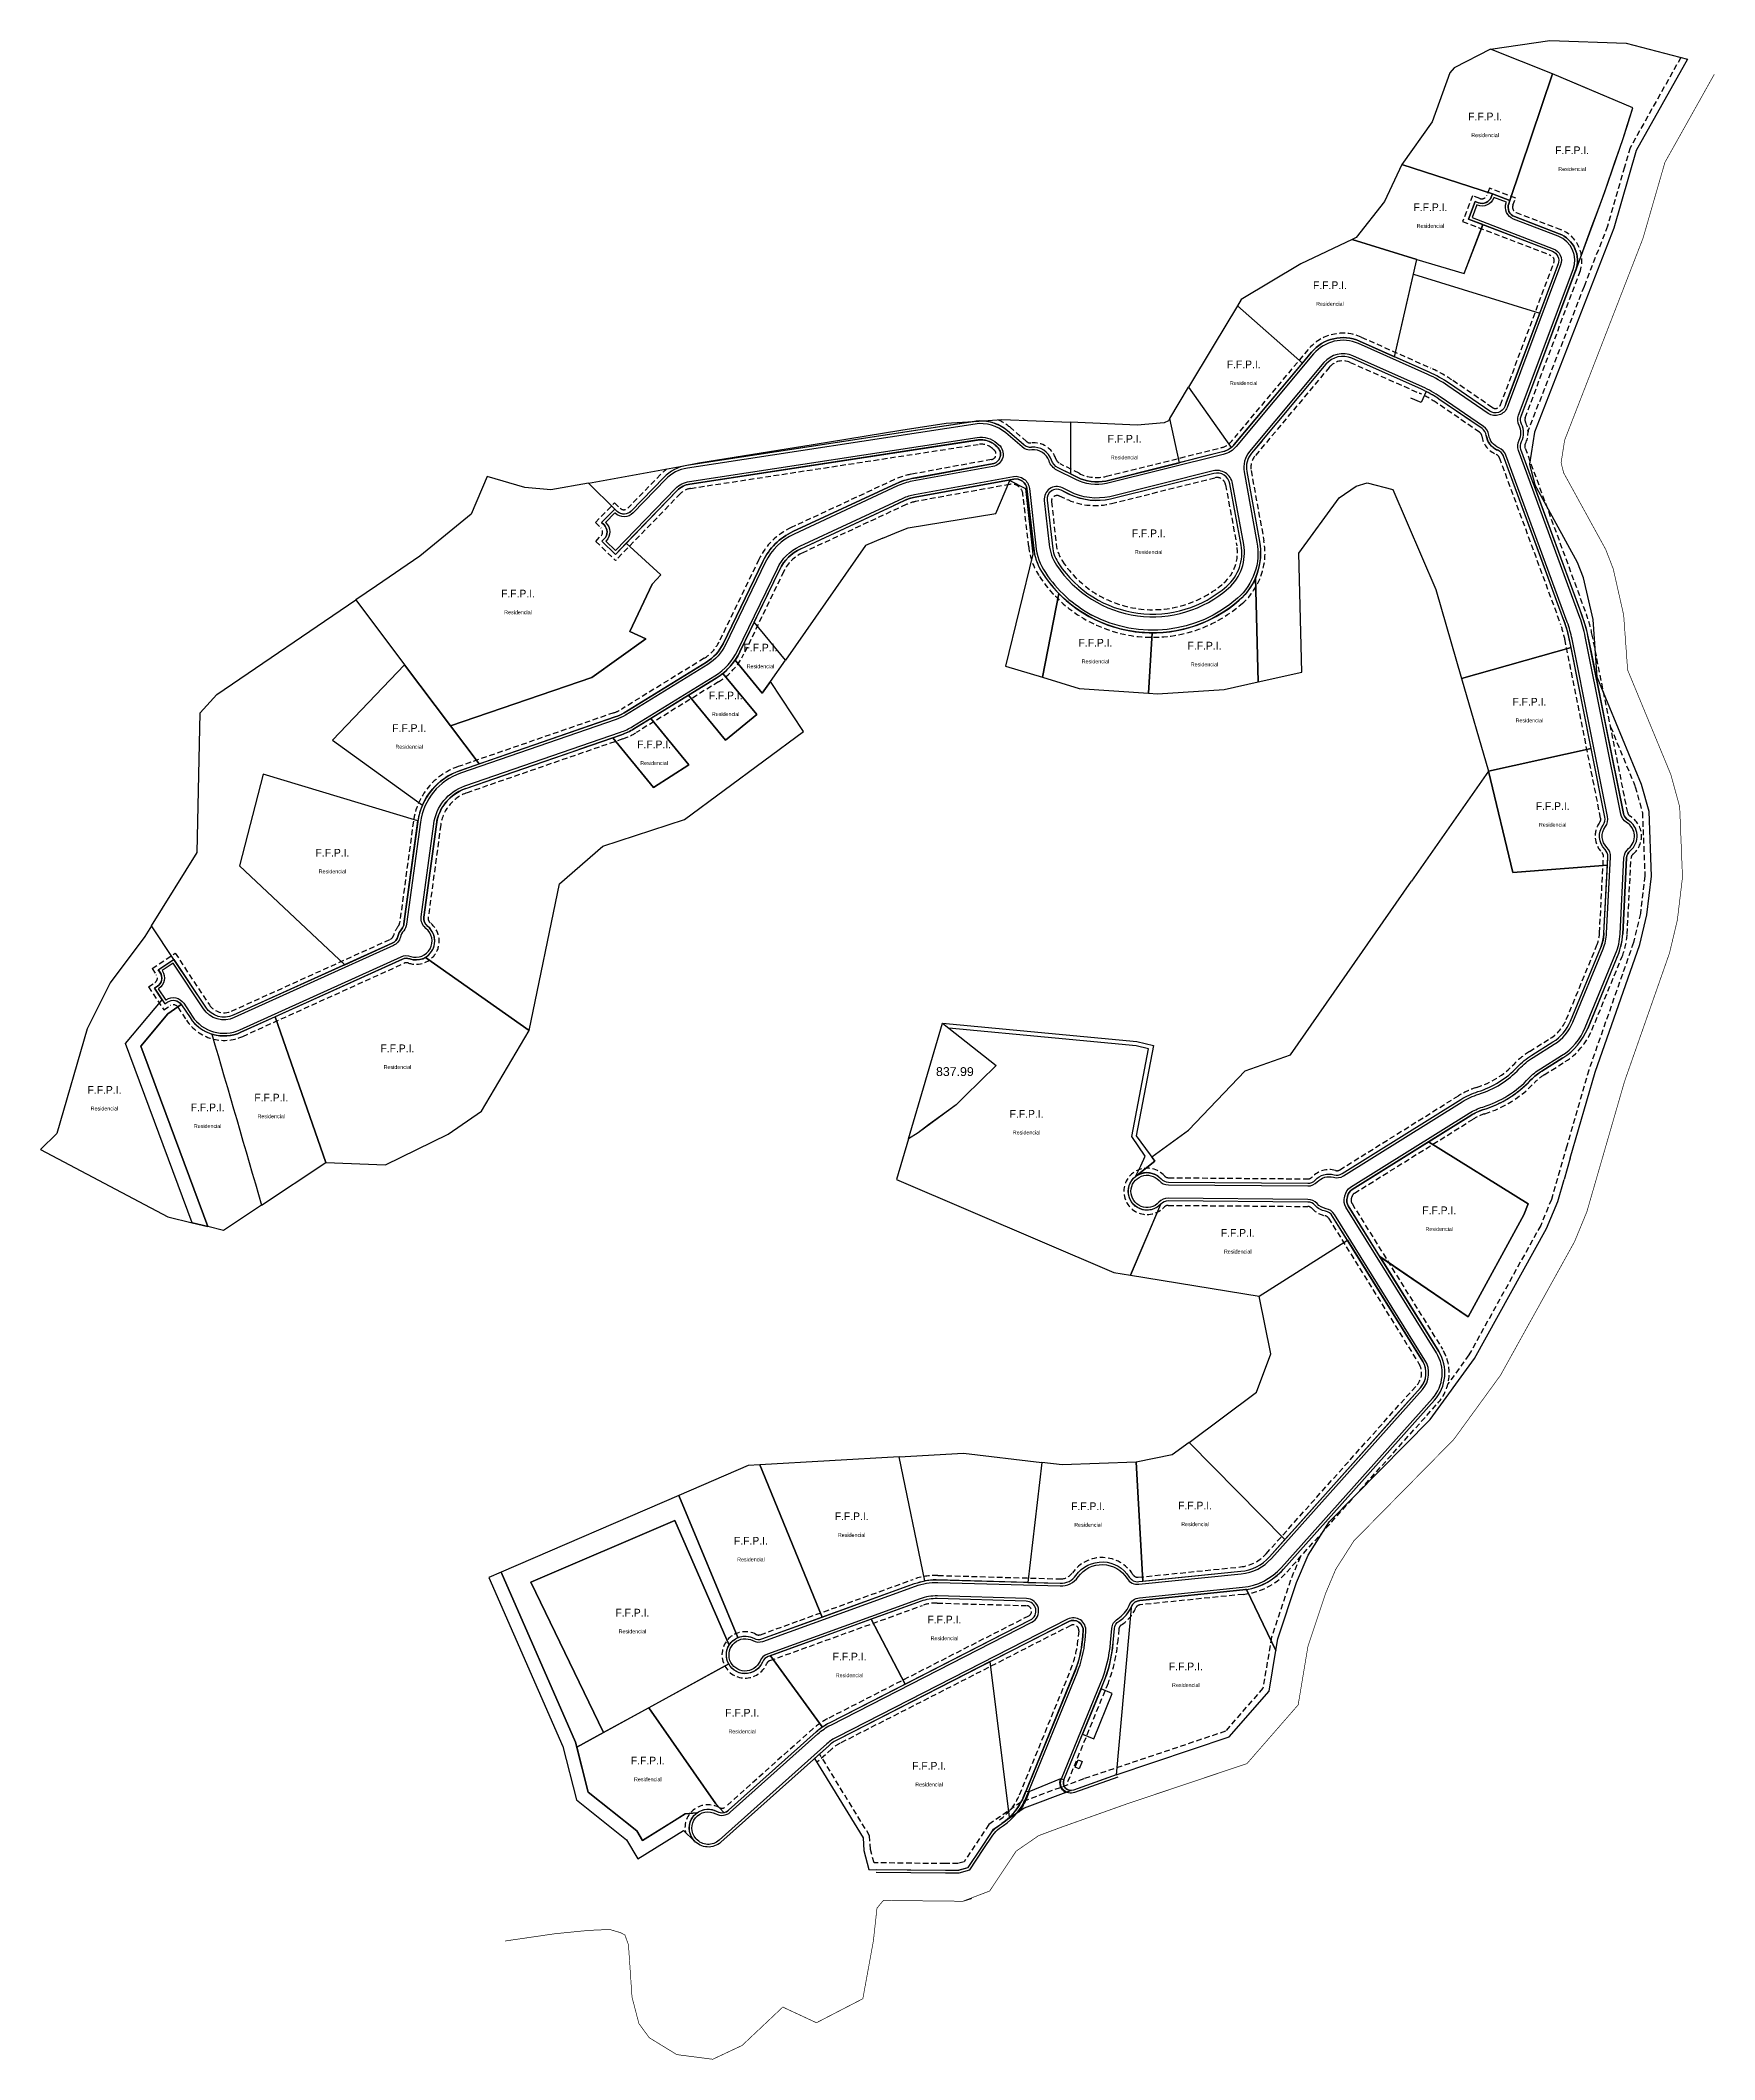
# Model space of a CAD drawing. Header units: millimetres. Extents: x 107 to 1231, y -1380 to 3019.
# Drawn here: x 107 to 865, y 120 to 1034 of the extents above; entities that cross this region are included whole.
import ezdxf

# ---------------------------------------------------------------- set-up
doc = ezdxf.new("R2010")
doc.units = ezdxf.units.MM
doc.header["$LTSCALE"] = 10
doc.linetypes.add('DASHED', pattern=[19.05, 12.7, -6.35])
doc.linetypes.add('HIDDEN', pattern=[9.525, 6.35, -3.175])
for name, color, linetype in [('00-text-lotes', 7, 'Continuous'), ('f-derecho de via', 125, 'Continuous'), ('RETIRO', 125, 'HIDDEN')]:
    doc.layers.add(name, color=color, linetype=linetype)
doc.layers.add('_Areas', color=42, linetype='Continuous', plot=False)
doc.styles.add('ARIAL', font='GOTHIC.TTF')
doc.styles.get("Standard").update_dxf_attribs({"font": 'arial.ttf'})

msp = doc.modelspace()

# ---------------------------------------------------------------- texts
at = {"layer": '00-text-lotes', "char_height": 3.5, "width": 14.7454, "attachment_point": 2, "style": 'ARIAL'}
for insert in [(761.41, 1001.66), (800.8, 986.38), (736.64, 960.61), (691.14, 925.31), (652.09, 889.46), (598.15, 855.81), (609.07, 813), (323.54, 785.72), (433.3, 761.26), (584.99, 763.48), (634.36, 762.14), (417.56, 739.6), (781.44, 736.77), (274.27, 724.86), (385.16, 717.47), (792, 689.52), (239.54, 668.42), (268.94, 579.88), (136.32, 561.09), (211.83, 557.59), (183.02, 553.15), (553.79, 550.23), (740.62, 506.57), (649.4, 496.34), (474.61, 368.08), (581.62, 372.64), (630.06, 372.94), (428.99, 356.98), (375.33, 324.44, 772.42), (516.58, 321.33), (473.64, 304.57), (625.9, 300.09), (425.04, 279.14), (382.3, 257.49), (509.66, 255.12)]:
    msp.add_mtext('F.F.P.I.\\P{\\H0.6x;\\P\\H0.83334x;Residencial}', dxfattribs=dict(at, insert=insert))
at = {"layer": '_Areas', "insert": (512.79, 569.61), "char_height": 4, "width": 78.0932, "attachment_point": 1}
msp.add_mtext('837.99', dxfattribs=at)

# ---------------------------------------------------------------- linework, layer by layer
at = {"layer": '_Areas'}
for p, q in [((732.42, 870.43), (727.83, 872.48)), ((734.66, 875.44), (732.42, 870.43)), ((756.02, 861.38), (740.43, 872.05)), ((759.99, 858.66), (756.02, 861.38)), ((756.02, 861.38), (756.02, 861.38)), ((788.68, 794.53), (769.66, 846.25)), ((548.01, 835.77), (503.3, 827.63)), ((539.84, 820.18), (546.26, 835.2)), ((546.26, 835.2), (553.37, 831.49)), ((695.25, 827.37), (702.95, 832.65)), ((702.95, 832.65), (708.03, 834.15)), ((708.03, 834.15), (719.67, 831.15)), ((783.49, 833.25), (804.17, 777.04)), ((803.29, 798.07), (783.89, 833.4)), ((451.61, 804.3), (493.33, 823.71)), ((498.18, 825.97), (493.33, 823.71)), ((553.37, 831.49), (556.63, 801.78)), ((555.59, 817.02), (553.94, 831.41)), ((677.12, 802.21), (695.25, 827.37)), ((719.67, 831.15), (739.14, 785.87)), ((495.97, 812.02), (500.25, 813.79)), ((500.25, 813.79), (539.84, 820.18)), ((557.19, 803.1), (555.59, 817.02)), ((480.79, 805.74), (444.58, 753.84)), ((488.76, 809.03), (480.79, 805.74)), ((488.76, 809.03), (495.97, 812.02)), ((556.63, 801.78), (544.3, 751.16)), ((678.48, 748.44), (677.12, 802.21)), ((806.01, 791.05), (803.29, 798.07)), ((430.5, 770.99), (442.03, 794.87)), ((657.46, 791.18), (658.61, 744.02)), ((794.49, 778.72), (788.68, 794.53)), ((810.27, 772.19), (806.01, 791.05)), ((560.95, 746.11), (568.36, 784.05)), ((739.14, 785.87), (750.78, 745.61)), ((796.7, 772.71), (794.49, 778.72)), ((804.17, 777.04), (807.03, 768.59)), ((444.58, 753.84), (430.5, 770.99)), ((807.03, 768.59), (809.36, 757.57)), ((812.15, 746.14), (810.27, 772.19)), ((750.78, 745.61), (800.3, 759.53)), ((800.3, 759.53), (799.51, 763.48)), ((434.13, 738.86), (421.84, 753.83)), ((544.3, 751.16), (560.95, 746.11)), ((809.36, 757.57), (812.41, 742.36)), ((416.33, 747.87), (431.59, 729.28)), ((437.85, 744.2), (434.13, 738.86)), ((452.76, 721.61), (437.85, 744.2)), ((658.61, 744.02), (678.48, 748.44)), ((832.23, 697.53), (812.15, 746.14)), ((812.41, 742.36), (816.09, 723.94)), ((400.77, 738), (383.69, 727.49)), ((417.46, 717.67), (400.77, 738)), ((383.69, 727.49), (400.91, 706.52)), ((431.59, 729.28), (417.46, 717.67)), ((816.09, 723.94), (824, 684.43)), ((311.94, 699.91), (351, 713.4)), ((366.45, 718.73), (351, 713.4)), ((384.91, 696.25), (366.45, 718.73)), ((398.95, 681.67), (452.76, 721.61)), ((400.91, 706.52), (384.91, 696.25)), ((299.86, 695.74), (311.94, 699.91)), ((762.9, 703.64), (728.14, 653.87)), ((773.91, 657.69), (762.9, 703.64)), ((835.6, 685.27), (832.23, 697.53)), ((286.57, 679.52), (280.89, 637.51)), ((361.9, 669.7), (398.95, 681.67)), ((836.76, 656.1), (835.6, 685.27)), ((342.33, 652.63), (361.9, 669.7)), ((816.78, 661.02), (773.91, 657.69)), ((815.34, 632.81), (816.78, 661.02)), ((825.47, 664.35), (823.7, 629.87)), ((328.54, 586.25), (342.33, 652.63)), ((673.24, 575.25), (728.14, 653.87)), ((673.24, 575.25), (728.14, 653.87)), ((834.66, 638.64), (836.76, 656.1)), ((815.21, 630.35), (815.34, 632.81)), ((831.45, 625.18), (834.66, 638.64)), ((811.21, 567.41), (831.45, 625.18)), ((281.6, 619.29), (328.54, 586.25)), ((821.09, 619.25), (807.85, 587.12)), ((627.16, 541.05), (652.79, 567.91)), ((652.79, 567.91), (673.24, 575.25)), ((796.59, 573.81), (787.07, 567.86)), ((799.94, 528.45), (811.21, 567.41)), ((610.45, 528.96), (627.16, 541.05)), ((754.87, 547.76), (735.78, 535.84)), ((735.78, 535.84), (780.88, 507.68)), ((603.08, 520.07), (611.87, 527)), ((611.87, 527), (610.45, 528.96)), ((799.94, 528.45), (797.16, 518.82)), ((794.25, 508.75), (797.16, 518.82)), ((778.86, 502.7), (753.65, 456.57)), ((780.88, 507.68), (778.86, 502.7)), ((789.26, 496.66), (794.25, 508.75)), ((176.04, 499.18), (183.08, 497.47)), ((756.6, 437.74), (789.26, 496.66)), ((659.1, 465.94), (699.06, 491.31)), ((699.06, 491.31), (733.15, 436.43)), ((753.65, 456.57), (713.67, 483.93)), ((713.67, 483.93), (740.37, 440.91)), ((664.37, 439.88), (659.1, 465.94)), ((657.88, 422.45), (664.37, 439.88)), ((736.52, 410.16), (756.6, 437.74)), ((627.36, 399.74), (657.88, 422.45)), ((732.23, 424.61), (721.11, 412.18)), ((738.45, 418.82), (670.07, 342.33)), ((690.95, 363.9), (736.52, 410.16)), ((670.74, 355.86), (627.36, 399.74)), ((676.86, 362.68), (670.74, 355.86)), ((681.34, 348.8), (690.95, 363.9)), ((676.07, 336.29), (681.34, 348.8)), ((653.4, 333.2), (666.7, 305.55)), ((667.58, 310.84), (676.07, 336.29)), ((666.7, 305.55), (667.58, 310.84))]:
    msp.add_line(p, q, dxfattribs=at)
for points in [[(763.82, 1030.45), (790.64, 1034.37), (825.24, 1033.15), (852.97, 1025.86), (829.83, 984.6), (819.64, 949.31), (783.83, 857.07), (781.55, 842.49), (783.89, 833.4), (783.49, 833.25), (777.64, 849.18, -0.211166), (777.87, 852.81, 0.243115), (777.89, 860.62, -0.211166), (777.68, 864.25), (802.41, 930.24), (809.94, 950.63), (812.09, 956.46), (813.58, 960.5), (814.67, 963.46), (816.33, 968.08), (817.28, 970.83), (818.47, 974.26), (820.02, 978.73), (822.38, 985.55), (823.91, 989.96), (825.91, 996.35), (828.3, 1003.77), (791.86, 1019.29), (763.82, 1030.45)], [(720.36, 891.19), (730.43, 935.24), (751.95, 928.82), (760.45, 950.98), (791.83, 938.95, -0.411952), (794.43, 933.17), (770.97, 870.58), (770.27, 868.69, -0.486857), (763.51, 866.55), (745.23, 879.06, 0.045278), (736, 884.22), (720.36, 891.19)], [(618.63, 863.22), (627.14, 877.4), (646.44, 850.03, -0.109353), (642.57, 848.1), (633.6, 845.86), (623.03, 843.23), (618.63, 863.22)], [(355.46, 833.98), (396.95, 841.54), (405.44, 843.09), (457.22, 851.52), (496.85, 857.87), (517.44, 861.17), (532.14, 862.09, 0.022353), (530.49, 861.93), (509.47, 858.71), (447.5, 849.23), (400.03, 841.97, 0.163745), (389.55, 836.56), (374.76, 821.3, -0.393701), (368.63, 820.99), (367.32, 822.25), (355.46, 833.98)], [(532.14, 862.09), (542.59, 862.76), (573.66, 861.53), (573.66, 838.14), (568.1, 840.93, -0.19899), (565.1, 844.41, 0.356474), (556.02, 850.18), (556.01, 850.17, -0.211407), (552.53, 851.24, 0.010549), (552.33, 851.41), (545.17, 857.6, 0.193083), (532.14, 862.09, 8.166318)], [(292.95, 724.18), (306.01, 706.86), (367.59, 728.12, 0.054913), (371.54, 729.99), (408.86, 752.97, 0.14321), (416.38, 761.3), (434.38, 798.56, -0.173054), (448.02, 812.01), (494.86, 833.8, -0.079893), (504.15, 836.43), (538.28, 842.64, 0.629921), (540.42, 850.47), (539.61, 851.17, 0.210897), (531.88, 853.54), (401.32, 833.57, 0.163767), (395.65, 830.64), (372.51, 806.76), (388.15, 792.48), (384.32, 788.26), (374.2, 766.87), (381.43, 763.43), (357.02, 746), (292.95, 724.18)], [(660.41, 853.19), (655.65, 847.5, 0.222917), (653.48, 839.29), (659.29, 807.48, -0.038273), (659.74, 803.15, 72.874355)], [(157.67, 633.64), (178.33, 666.78), (179.66, 730.02), (187.14, 738.24), (250.04, 781.09), (272.14, 751.78), (239.59, 717.69), (280.24, 688.17, 0.064509), (278.2, 681.09), (208.23, 702.21), (197.37, 660.78), (245.09, 615.99), (194.6, 593.12, -0.368286), (182.14, 596.71), (167.77, 618.38), (157.67, 633.64)], [(815.21, 630.35, -0.080706), (813.87, 624.04, -10.929007)], [(162.48, 600.14), (163.7, 598.3), (164.95, 599.13, -0.399678), (171.06, 598.04, -1.109529)], [(611.87, 527), (603.08, 520.07, -0.328338), (613.17, 520.39, 0.737616)], [(496.09, 393.22), (525.26, 394.87), (560.7, 390.66), (554.38, 336.39), (512.8, 337.55, 0.044603), (507.75, 337.1), (496.09, 393.22)], [(423.12, 311.43), (396.39, 375.8), (315.89, 340.99), (349.57, 264.06), (350.16, 261.76), (362.3, 268.42), (329.4, 336.45), (394.61, 364.45), (419.14, 308.05, -0.15728), (423.12, 311.43, 1.714715)], [(315.89, 340.99), (310.39, 338.61), (343.88, 262.1), (350.04, 238.04), (372.7, 219.87), (377.82, 211.33), (398.45, 224.07), (403.46, 219.34, -0.446438), (404.52, 232.09), (399.22, 231.59), (394.27, 228.53), (379.84, 219.63), (377.29, 223.88), (355.36, 241.47), (349.57, 264.06), (315.89, 340.99)], [(546.08, 230.09), (537.38, 300.55), (572.9, 318.69, -0.590119), (579.43, 314.28, -0.003712), (578.97, 309.31, -0.04912), (576.94, 299.73, 0.003032), (576.03, 297.1), (552.49, 239.52, -0.104864), (546.08, 230.09, -15.868119)]]:
    msp.add_lwpolyline(points, format="xyb", dxfattribs=at)
for points in [[(791.86, 1019.29), (763.82, 1030.45), (747.33, 1021.94), (745.45, 1019.72), (737.36, 997.57), (723.63, 978.2), (764.71, 964.88), (772.65, 961.83)], [(800.3, 759.53), (750.78, 745.61), (762.9, 703.64), (809.45, 713.79)], [(500.35, 537.12), (515.77, 589.57), (540.05, 570.42), (525.9, 556.56), (521.87, 552.61), (514.78, 547.39), (509.46, 543.48), (504.65, 539.94)]]:
    msp.add_lwpolyline(points, close=True, dxfattribs=at)
for points in [[(823.91, 989.96), (825.68, 995.62), (828.3, 1003.77), (805.76, 1013.37), (791.86, 1019.29), (772.65, 961.83), (772.11, 960.43, 0.414214), (774.7, 954.62), (794.87, 946.88, -0.410514), (802.41, 930.24), (815.56, 965.85)], [(764.71, 964.88), (723.63, 978.2), (715.86, 961.44), (703.06, 945.14), (701.23, 944.28), (730.43, 935.24), (751.95, 928.82), (760.43, 950.99), (753.92, 953.49), (756.96, 961.42), (758.36, 960.89, 0.414214), (764.18, 963.48)], [(730.43, 935.24), (701.23, 944.28), (677.98, 933.25), (651, 917.12), (649.29, 914.28), (678.72, 888.31), (682.82, 893.21, -0.334999), (704.54, 898.23), (720.36, 891.19)], [(728.9, 928.57), (786.1, 910.94), (770.97, 870.58), (770.27, 868.69, -0.486857), (763.51, 866.55), (745.23, 879.06, 0.045278), (736, 884.22), (720.36, 891.19)], [(678.72, 888.31), (649.29, 914.28), (638.34, 896.04), (627.14, 877.4), (646.44, 850.03, 0.048544), (647.82, 851.39)], [(618.63, 863.22), (618.02, 862.21), (616.03, 861.19), (603.81, 860.27), (573.66, 861.53), (573.66, 838.14), (576.64, 836.65, 0.168138), (589.7, 834.93), (623.03, 843.23)], [(384.32, 788.26), (388.15, 792.48), (372.51, 806.76), (367.64, 801.74), (361.54, 807.66), (362.58, 808.74, 0.414214), (362.48, 815.1), (361.4, 816.14), (367.32, 822.25), (355.46, 833.98), (338.36, 830.87), (326.63, 832), (309.51, 836.95), (302.26, 819.92), (279.15, 800.92), (259.43, 787.48), (250.04, 781.09), (272.14, 751.78), (292.95, 724.18), (357.02, 746), (381.43, 763.45), (374.2, 766.87)], [(645.88, 833.59, 0.433016), (638.53, 838.33), (591.75, 826.68, -0.162568), (573.74, 828.61), (569.43, 830.75, 0.600788), (563.09, 826.22), (565.62, 804.2, 0.107035), (568.39, 797.49, 0.454715), (644.45, 787.34, 0.263468), (650.92, 805.95)], [(657.46, 791.18, -0.112136), (650.06, 780.95, -0.182941), (610.67, 766.17), (608.96, 738.91), (613.12, 738.62), (643.28, 740.61), (658.61, 744.02)], [(610.67, 766.17, -0.201074), (568.36, 784.05), (560.95, 746.11), (577.6, 741.06), (608.96, 738.91)], [(430.5, 770.99), (424.04, 757.6, -0.038379), (421.84, 753.83), (434.13, 738.86), (437.85, 744.2), (444.58, 753.85)], [(292.95, 724.18), (272.14, 751.78), (239.59, 717.69), (280.24, 688.17, -0.210437), (297.09, 703.78), (306.01, 706.86)], [(416.33, 747.87, -0.032457), (413.31, 745.73), (400.77, 738), (417.46, 717.67), (431.59, 729.28)], [(383.69, 727.49), (376, 722.75, -0.054913), (370.36, 720.08), (366.45, 718.73), (384.91, 696.25), (400.91, 706.52)], [(809.45, 713.79), (762.9, 703.64), (773.91, 657.69), (816.78, 661.02), (816.98, 664.79, 0.211166), (815.68, 668.19, -0.36962), (814.87, 679.21, 0.211166), (815.66, 682.77)], [(278.2, 681.09), (208.23, 702.21), (197.37, 660.78), (245.09, 615.99), (266.6, 625.73, 0.228548), (269.11, 628.73, -0.11489), (270.87, 632.16, 0.143442), (271.9, 634.47)], [(160.26, 606.21, 0.429072), (161.4, 612.64), (160.69, 613.7), (167.78, 618.39), (157.67, 633.64), (154.58, 628.69), (138.96, 607.82), (128.42, 586.91), (114.73, 539.59), (107.29, 532.28), (165.02, 501.86), (176.04, 499.18), (145.88, 580.26), (162.48, 600.14), (159.01, 605.39)], [(328.54, 586.25), (281.59, 619.29, -0.218125), (274.54, 618.63, 0.192796), (271.2, 618.49), (213.66, 592.42), (236.6, 526.43), (263.59, 525.48), (291.9, 539.34), (307.03, 549.72)], [(183.08, 497.47), (176.04, 499.18), (145.88, 580.26), (162.48, 600.14), (163.7, 598.3), (164.95, 599.13, -0.399678), (171.06, 598.04), (164.93, 593.72), (152.72, 579.09), (156.04, 570.17), (159.66, 560.43)], [(207.46, 507.15), (190.23, 495.74), (183.08, 497.47), (159.66, 560.43), (156.04, 570.17), (152.72, 579.09), (164.93, 593.72), (171.06, 598.04, -0.012471), (171.19, 597.86), (175.05, 592.02, 0.045821), (177.16, 589.38, 0.125372), (184.93, 584.58), (184.93, 584.58, -0.000012), (184.93, 584.58, 0.000004)], [(213.66, 592.42), (198.11, 585.38, -0.184402), (184.93, 584.58, 0.000004), (207.46, 507.15), (236.6, 526.43)], [(593.23, 476.67), (600.89, 475.42), (614.59, 507.62, -0.60598), (600.04, 511.57, -0.291339), (603.18, 520.14), (605.46, 525), (607.52, 529.38), (601.47, 538.28), (609.03, 577.92), (603.35, 579.32), (566.72, 582.79), (518.59, 587.34), (540.05, 570.42), (525.9, 556.56), (521.87, 552.61), (504.65, 539.94), (500.35, 537.12), (494.96, 518.75)], [(780.88, 507.68), (735.78, 535.84), (701.15, 514.22, 0.211166), (699.11, 511.21, -0.024068), (698.92, 510.42, 0.211166), (699.43, 506.81), (713.63, 483.96), (753.65, 456.57), (778.86, 502.7)], [(699.06, 491.31), (692.21, 502.33, 0.211166), (689.2, 504.38, -0.165991), (684.41, 507.07, 0.211166), (681.1, 508.56), (617.93, 509.07, 0.211214), (614.59, 507.62, -0.008657), (614.38, 507.41), (600.89, 475.42), (659.1, 465.94)], [(496.09, 393.22), (433, 389.67), (461.29, 320.73), (503.11, 335.85, -0.042214), (507.75, 337.1)], [(627.36, 399.74), (619.77, 394.08), (603.4, 390.84), (606.37, 336.93), (650.84, 341.43, 0.187253), (663.73, 348), (670.75, 355.84)], [(433, 389.67), (427.79, 389.38), (396.39, 375.8), (423.12, 311.43, -0.223353), (430.34, 311.1, 0.211166), (433.97, 310.85), (461.29, 320.73)], [(603.4, 390.84), (569.85, 389.58), (560.7, 390.66), (554.38, 336.39), (568.98, 335.98, 0.250465), (576.15, 339.56, -0.535492), (600.28, 338.84, 0.285924), (604.55, 336.74), (606.37, 336.93)], [(419.14, 308.05), (394.61, 364.45), (329.4, 336.45), (362.3, 268.42), (418.92, 299.49, -0.270059)], [(555.6, 319.4, 0.776574), (553.68, 327.91), (513.36, 329.05, 0.094087), (506, 327.86), (483.48, 319.72), (498.83, 290.4)], [(653.4, 333.2, -0.015116), (651.69, 332.97), (605.02, 328.25, 0.274121), (601.33, 325.52, -0.010574), (601.08, 324.96), (594.34, 249.24), (645.53, 266.42), (663.62, 287.15), (666.7, 305.55)], [(592.61, 286.09), (587.52, 288.18), (588.33, 290.15, 0.081542), (593.02, 309.13), (593.59, 315.47, -0.234328), (595.68, 318.88, 0.143004), (601.08, 324.96), (594.34, 249.24), (575.09, 242.39, -0.648425), (570.68, 247.01), (579.11, 267.63), (584.2, 265.54)], [(498.83, 290.4), (483.48, 319.72), (437.87, 303.22), (461.31, 270.96, -0.033157), (464.56, 272.9)], [(458.52, 268.76, -0.031207), (461.31, 270.96), (437.87, 303.22), (437.47, 303.07), (436.86, 302.86, 0.211166), (434.23, 300.34, -0.629879), (418.92, 299.49), (382.83, 279.69), (413.14, 236.23), (416.72, 232.23, 0.134763), (418.85, 233.29)], [(537.38, 300.55), (468.42, 265.33, 0.06443), (464.19, 262.43), (457.79, 256.71), (479.78, 220.78), (480.18, 214.98), (482.43, 206.52), (517.03, 206.09), (523.26, 206.24), (527.38, 207.36), (533.21, 216.15), (537.56, 222.69), (538.89, 224.7), (542.64, 227.28, 0.040487), (546.08, 230.09)], [(382.83, 279.69), (362.3, 268.42), (350.16, 261.76), (355.36, 241.47), (369.87, 229.83), (377.29, 223.88), (379.84, 219.63), (399.2, 231.58), (404.52, 232.09, -0.28689), (413.69, 232.7, 0.175433), (416.72, 232.23), (413.14, 236.23)], [(569.29, 247.58, 0.382548), (571.53, 241.29), (552.77, 234.27), (550.22, 232.51, 0.064144), (553.88, 238.95), (555.03, 241.77)]]:
    msp.add_lwpolyline(points, format="xyb", close=True, dxfattribs=at)
at = {"layer": '_Areas', "linetype": 'Continuous'}
for points in [[(594.75, 249.39), (575.09, 242.39, -0.648422), (570.68, 247.01), (588.52, 290.61, 0.074848), (593.02, 309.13), (593.59, 315.47, -0.234328), (595.68, 318.88, 0.153811), (601.33, 325.52, -0.274121), (605.02, 328.25), (651.69, 332.97, 0.187253), (670.07, 342.33), (738.45, 418.82, 0.332884), (740.37, 440.91), (699.43, 506.81, -0.211166), (698.92, 510.42, 0.024068), (699.11, 511.21, -0.211166), (701.15, 514.22), (754.87, 547.76, -0.064036), (760.67, 550.42, 0.128599), (782.13, 563.82, -0.064036), (787.07, 567.86), (796.59, 573.81, 0.15674), (807.85, 587.12), (821.59, 620.47, 0.085104), (823.7, 629.87), (825.47, 664.35, -0.211166), (827.11, 667.6, 0.518565), (826.09, 681.46, -0.211166), (824, 684.43), (807.91, 764.83, 0.038744), (805.45, 773.54), (777.64, 849.18, -0.211166), (777.87, 852.81, 0.243115), (777.89, 860.62, -0.211166), (777.68, 864.25), (802.39, 930.18, 0.411952), (794.87, 946.88), (774.7, 954.62, -0.414214), (772.11, 960.43), (772.65, 961.83), (764.71, 964.88), (764.18, 963.48, -0.414214), (758.36, 960.89), (756.96, 961.42), (753.92, 953.49), (791.83, 938.95, -0.411952), (794.43, 933.17), (770.27, 868.69, -0.486857), (763.51, 866.55), (745.23, 879.06, 0.045278), (736, 884.22), (704.54, 898.23, 0.334999), (682.82, 893.21), (647.82, 851.39, -0.15874), (642.57, 848.1), (589.7, 834.93, -0.168138), (576.64, 836.65), (568.1, 840.93, -0.19899), (565.1, 844.41, 0.356474), (556.02, 850.18), (556.01, 850.17, -0.211407), (552.53, 851.24, 0.010549), (552.33, 851.41), (545.17, 857.6, 0.219644), (530.27, 861.9), (400.03, 841.97, 0.163745), (389.55, 836.56), (374.76, 821.3, -0.414239), (368.4, 821.2), (367.32, 822.25), (361.4, 816.14), (362.48, 815.1, -0.414214), (362.58, 808.74), (361.54, 807.66), (367.64, 801.74), (395.65, 830.64, -0.163745), (401.32, 833.57), (531.55, 853.49, -0.219644), (539.61, 851.17), (540.42, 850.47, -0.629921), (538.28, 842.64), (501.78, 836, 0.063928), (494.86, 833.8), (448.02, 812.01, 0.173054), (434.38, 798.56), (416.38, 761.3, -0.14321), (408.86, 752.97), (371.54, 729.99, -0.054913), (367.59, 728.12), (297.09, 703.78, 0.283211), (278.15, 680.66), (271.9, 634.47, -0.143442), (270.87, 632.16, 0.11489), (269.11, 628.73, -0.228548), (266.6, 625.73), (194.6, 593.12, -0.368286), (182.14, 596.71), (167.79, 618.39), (160.7, 613.7), (161.53, 612.45, -0.414214), (160.26, 606.21), (159.01, 605.39), (163.7, 598.3), (164.95, 599.13, -0.414214), (171.19, 597.86), (175.05, 592.02, 0.368286), (198.11, 585.38), (271.2, 618.49, -0.192796), (274.54, 618.63, 0.848836), (282.58, 633.36, -0.266652), (280.89, 637.51), (286.57, 679.52, -0.283211), (299.86, 695.74), (370.36, 720.08, 0.054913), (376, 722.75), (413.31, 745.73, 0.14321), (424.04, 757.6), (442.03, 794.87, -0.173054), (451.61, 804.3), (498.45, 826.09, -0.063928), (503.3, 827.63), (548.01, 835.77, -0.427003), (553.94, 831.41), (557.19, 803.1, 0.109973), (561.3, 792.8, 0.454545), (650.06, 780.95, -0.41239), (566.43, 786.13)], [(595.16, 248.26), (575.49, 241.26, -0.648422), (569.57, 247.46), (587.41, 291.07, 0.074848), (591.83, 309.23), (592.4, 315.58, -0.234328), (595.05, 319.9, 0.153811), (600.22, 325.99, -0.274121), (604.9, 329.44), (651.57, 334.17, 0.187253), (669.18, 343.13), (737.55, 419.62, 0.332884), (739.35, 440.28), (698.41, 506.18, -0.211166), (697.77, 510.74, 0.024068), (697.93, 511.43, -0.211166), (700.52, 515.24), (754.24, 548.78, -0.064036), (760.31, 551.57, 0.128599), (781.26, 564.64, -0.064036), (786.43, 568.88), (795.96, 574.82, 0.15674), (806.74, 587.58), (820.48, 620.93, 0.085104), (822.5, 629.93), (824.27, 664.41, -0.211166), (826.35, 668.53, 0.518565), (825.47, 680.43, -0.211166), (822.82, 684.2), (806.73, 764.59, 0.038744), (804.33, 773.13), (776.51, 848.77, -0.211166), (776.8, 853.37, 0.243115), (776.82, 860.07, -0.211166), (776.56, 864.67), (801.26, 930.6, 0.411952), (794.44, 945.76), (774.27, 953.5, -0.414214), (770.99, 960.86), (771.1, 961.14), (765.4, 963.33), (765.3, 963.05, -0.414214), (757.93, 959.77), (757.65, 959.87), (755.47, 954.18), (792.26, 940.07, -0.411952), (795.55, 932.74), (771.39, 868.27, -0.486857), (762.83, 865.56), (744.55, 878.07, 0.045278), (735.51, 883.12), (704.05, 897.14, 0.334999), (683.74, 892.44), (648.74, 850.62, -0.15874), (642.86, 846.94), (589.99, 833.76, -0.168838), (576.1, 835.57), (567.56, 839.86, -0.19899), (563.96, 844.03, 0.356474), (556.17, 848.98), (556.15, 848.98, -0.211407), (551.74, 850.33, 0.327785), (551.74, 850.33), (544.38, 856.7, 0.219644), (530.45, 860.71), (400.21, 840.78, 0.163745), (390.41, 835.72), (375.62, 820.47, -0.414239), (367.56, 820.34), (367.35, 820.55), (363.1, 816.17), (363.32, 815.96, -0.414214), (363.44, 807.9), (363.23, 807.69), (367.61, 803.44), (394.79, 831.48, -0.163745), (401.14, 834.75), (531.37, 854.68, -0.219644), (540.39, 852.08), (541.2, 851.38, -0.629921), (538.49, 841.46), (501.99, 834.82, 0.063928), (495.37, 832.71), (448.53, 810.92, 0.173054), (435.46, 798.04), (417.46, 760.78, -0.14321), (409.49, 751.94), (372.17, 728.97, -0.054913), (367.98, 726.98), (297.48, 702.64, 0.283211), (279.34, 680.5), (273.09, 634.31, -0.143442), (271.79, 631.38, 0.11489), (270.27, 628.44, -0.228548), (267.09, 624.64), (195.1, 592.03, -0.368286), (181.13, 596.05), (167.45, 616.73), (162.36, 613.36), (162.53, 613.11, -0.414214), (160.92, 605.21), (160.67, 605.05), (164.04, 599.96), (164.29, 600.13, -0.414214), (172.19, 598.52), (176.05, 592.68, 0.368286), (197.61, 586.47), (270.7, 619.58, -0.192796), (274.94, 619.77, 0.848836), (281.84, 632.41, -0.266652), (279.7, 637.67), (285.38, 679.68, -0.283211), (299.47, 696.88), (369.97, 721.22, 0.054913), (375.37, 723.78), (412.69, 746.75, 0.14321), (422.96, 758.12), (440.95, 795.39, -0.173054), (451.1, 805.39), (497.94, 827.18, -0.063928), (503.08, 828.82), (547.8, 836.95, -0.435041), (555.07, 831.53), (557.93, 805.55, 0.119325), (562.3, 793.47, 0.124324), (583.38, 774.27, 0.124324)], [(485.77, 206.48), (517.03, 206.09), (523.11, 206.09), (527.38, 207.36), (533.21, 216.15), (537.56, 222.69, -0.095694), (540.88, 226.07), (542.64, 227.28, 0.145836), (552.49, 239.52), (575.56, 295.92, 0.074848), (579.08, 310.38), (579.43, 314.28, 0.590119), (572.9, 318.69), (468.42, 265.33, 0.06443), (464.19, 262.43), (415.38, 218.78, -0.414214), (403.38, 219.45), (403.15, 219.71, -0.837932), (413.69, 232.7, 0.317708), (418.85, 233.29), (458.52, 268.76, -0.06443), (464.56, 272.9), (555.6, 319.4, 0.776574), (553.68, 327.91), (513.36, 329.05, 0.094087), (506, 327.86), (436.86, 302.86, 0.211166), (434.23, 300.34, -2.584508), (430.34, 311.1, 0.211166), (433.97, 310.85), (503.11, 335.85, -0.094087), (513.6, 337.54), (568.98, 335.98, 0.250465), (576.15, 339.56, -0.535492), (600.28, 338.84, 0.285924), (604.55, 336.74), (650.84, 341.43, 0.187253), (663.73, 348), (732.11, 424.49, 0.332884), (733.15, 436.43), (692.21, 502.33, 0.211166), (689.2, 504.38, -0.165991), (684.41, 507.07, 0.211166), (681.1, 508.56), (617.93, 509.07, 0.211214), (614.59, 507.62, -2.584508), (614.68, 519.06, 0.211119), (617.99, 517.57), (681.17, 517.06, 0.211166), (684.51, 518.51, -0.281824), (693.05, 520.92, 0.211166), (696.65, 521.43), (750.37, 554.97, -0.064036), (758.14, 558.54, 0.128599), (775.95, 569.66, -0.064036), (782.57, 575.07), (792.09, 581.02, 0.15674), (799.99, 590.36), (813.73, 623.71, 0.085104), (815.21, 630.3), (816.98, 664.79, 0.211166), (815.68, 668.19, -0.36962), (814.87, 679.21, 0.211166), (815.66, 682.77), (799.57, 763.16, 0.038744), (797.47, 770.61), (769.66, 846.25, 0.211166), (767.13, 848.87, -0.267765), (761.91, 855.57, 0.211166), (759.99, 858.66), (740.43, 872.05, 0.045278), (732.54, 876.46), (701.08, 890.47, 0.334999), (689.34, 887.75), (655.65, 847.5, 0.222917), (653.48, 839.29), (659.29, 807.48, -0.263468), (650.06, 780.95)], [(485.76, 205.28), (517.02, 204.89), (523.28, 204.89), (528.14, 206.33), (534.21, 215.48), (538.56, 222.03, -0.095694), (541.56, 225.09), (543.32, 226.3, 0.145836), (553.6, 239.06), (576.67, 295.46, 0.074848), (580.28, 310.27), (580.63, 314.18, 0.590119), (572.36, 319.76), (467.88, 266.4, 0.06443), (463.39, 263.32), (414.58, 219.68, -0.414214), (404.27, 220.25), (404.05, 220.5, -0.837535), (413.11, 231.64, 0.317869), (419.65, 232.39), (459.32, 267.87, -0.06443), (465.1, 271.83), (556.15, 318.33, 0.776574), (553.72, 329.11), (513.4, 330.25, 0.094087), (505.59, 328.99), (436.46, 303.98, 0.211166), (433.12, 300.8, -2.584508), (429.78, 310.04, 0.211166), (434.38, 309.72), (503.52, 334.73, -0.094087), (513.57, 336.34), (568.95, 334.78, 0.250465), (577.13, 338.86, -0.535492), (599.26, 338.2, 0.285924), (604.67, 335.55), (650.96, 340.23, 0.187253), (664.63, 347.2), (733.01, 423.69, 0.332884), (734.17, 437.06), (693.23, 502.96, 0.211166), (689.42, 505.56, -0.165991), (685.31, 507.87, 0.211166), (681.11, 509.76), (617.94, 510.27, 0.211214), (613.71, 508.44, -2.584508), (613.78, 518.26, 0.211119), (617.98, 516.37), (681.16, 515.86, 0.211166), (685.39, 517.69, -0.281824), (692.72, 519.76, 0.211166), (697.29, 520.41), (751.01, 553.95, -0.064036), (758.5, 557.39, 0.128599), (776.83, 568.83, -0.064036), (783.2, 574.05), (792.73, 580, 0.15674), (801.1, 589.91), (814.84, 623.25, 0.085104), (816.41, 630.24), (818.18, 664.73, 0.211166), (816.53, 669.03, -0.36962), (815.84, 678.5, 0.211166), (816.84, 683), (800.75, 763.4, 0.038744), (798.6, 771.02), (770.78, 846.66, 0.211166), (767.58, 849.98, -0.267765), (763.1, 855.73, 0.211166), (760.67, 859.65), (741.11, 873.04, 0.045278), (733.03, 877.55), (701.57, 891.57, 0.334999), (688.42, 888.52), (654.73, 848.27, 0.222917), (652.3, 839.07), (658.11, 807.26, -0.263468), (649.27, 781.85, -0.263468)], [(649.27, 781.85, -0.312509), (583.38, 774.27)]]:
    msp.add_lwpolyline(points, format="xyb", dxfattribs=at)
at = {"layer": '_Areas'}
for points in [[(728.9, 928.57), (786.1, 910.94)], [(311.94, 699.91), (340.51, 709.78)], [(515.77, 589.57), (603.66, 581.25), (611.27, 579.4), (603.48, 538.6), (611.87, 526.99), (603.19, 520.16)], [(785.32, 576.79), (785.32, 576.79)], [(676.86, 362.68), (721.09, 412.2)], [(592.61, 286.09), (587.52, 288.18), (579.11, 267.63), (584.2, 265.54), (592.61, 286.09)], [(575.72, 252.81), (577.11, 256.13), (578.95, 255.35), (577.56, 252.03), (575.72, 252.81)], [(573.92, 242.18), (552.77, 234.27), (546.13, 229.69), (542.64, 227.28), (546.08, 230.09)]]:
    msp.add_lwpolyline(points, dxfattribs=at)
at = {"layer": '_Areas', "linetype": 'Continuous'}
for points in [[(647.06, 833.8, 0.433016), (638.24, 839.5), (591.46, 827.84, -0.171349), (573.36, 830.12), (570.03, 831.79, 0.595051), (561.81, 826.08), (563.99, 806.21, 0.119325), (567.38, 796.83, 0.454715), (645.24, 786.44, 0.263468), (652.1, 806.17)], [(645.88, 833.59, 0.433016), (638.53, 838.33), (591.75, 826.68, -0.171707), (572.82, 829.05), (569.49, 830.72, 0.605992), (563.09, 826.22), (565.62, 804.2, 0.107035), (568.39, 797.49, 0.454715), (644.45, 787.34, 0.263468), (650.92, 805.95)]]:
    msp.add_lwpolyline(points, format="xyb", close=True, dxfattribs=at)
at = {"layer": '_Areas', "color": 2}
msp.add_lwpolyline([(555.03, 241.77), (569.29, 247.58)], dxfattribs=at)
msp.add_lwpolyline([(573.91, 242.18), (571.53, 241.29, -0.382548), (569.29, 247.58), (570.68, 247.01, 0.532009)], format="xyb", close=True, dxfattribs=at)
msp.add_lwpolyline([(542.64, 227.28), (546.08, 230.09, 0.050559), (549.67, 234.31, 0.049768), (552.32, 239.11), (553.45, 241.87), (555.03, 241.77), (553.88, 238.95, -0.064144), (550.22, 232.51), (542.64, 227.28)], format="xyb", dxfattribs=at)
at = {"layer": '_Areas'}
for centre, radius, start, end in [((707.08, 820.82), 61.19, 60.56348, 63.20597), ((712.2, 830.78), 50, 55.61971, 60.05976), ((757.45, 854.95), 4.5, 7.9247, 55.61971), ((770.33, 856.74), 8.5, 187.9247, 215.09802), ((770.33, 856.74), 8.5, 215.09802, 247.88523), ((765.43, 844.7), 4.5, 20.19022, 67.88523), ((548.89, 830.75), 5.09, 7.36759, 99.85817), ((507.08, 807.42), 20.57, 108.29103, 115.64395), ((506.88, 807.96), 20, 100.31656, 108.23402), ((460.04, 786.17), 20, 114.94776, 154.2199), ((581.95, 807.06), 25.07, 189.09039, 211.3608), ((631.25, 802.36), 28.5, 336.8917, 1.57236), ((609.8, 824.66), 58.02, 211.88035, 224.41768), ((751, 753.76), 49.47, 11.33032, 22.52014), ((398.37, 770), 28.5, 309.05612, 325.4285), ((306.39, 676.84), 20, 109.04758, 148.04635), ((306.39, 676.84), 20, 148.04635, 172.29844), ((828.41, 685.32), 4.5, 191.31519, 239.0102), ((821.71, 674.17), 8.5, 309.37154, 59.0102), ((829.96, 664.12), 4.5, 129.37154, 177.06655), ((285.35, 636.9), 4.5, 172.29844, 232.02095), ((277.35, 626.66), 8.5, 352.29844, 52.02095), ((277.33, 626.66), 8.51, 300.03021, 352.29844), ((795.11, 631.34), 20.13, 338.72021, 357.17661), ((792.66, 632.02), 31.17, 335.81629, 344.9098), ((795.24, 631.33), 28.5, 344.9098, 357.06655), ((781.5, 597.98), 28.5, 301.97669, 337.59844), ((800.31, 546.65), 25, 121.97669, 136.63259), ((745.79, 598.15), 50, 304.25787, 316.63259), ((768.11, 526.55), 25, 115.62189, 121.97669), ((768.11, 526.55), 25, 107.32079, 115.62189), ((745.79, 598.15), 50, 287.32079, 298.65484), ((745.79, 598.15), 50, 298.65484, 304.25787), ((608.34, 513.37), 8.52, 55.42641, 128.13436), ((724.66, 431.15), 18.5, 318.20472, 31.83014), ((724.66, 431.15), 10, 319.18501, 31.85176), ((648.82, 361.33), 28.5, 279.24483, 318.20472)]:
    msp.add_arc(centre, radius, start, end, dxfattribs=at)
at = {"layer": 'f-derecho de via', "const_width": 0.3}
msp.add_lwpolyline([(865.16, 1019.03), (842.81, 979.17), (840.82, 972.28), (832.89, 944.83), (822, 916.78), (797.4, 853.42), (795.79, 843.18), (796.98, 838.58), (815.98, 803.99), (819.41, 795.14), (824.13, 774.24), (825.92, 749.39), (845.48, 702.06), (849.49, 687.43), (850.76, 655.54), (848.43, 636.18), (844.88, 621.24), (824.52, 563.16), (819.66, 546.36), (807.45, 504.13), (801.87, 490.59), (768.4, 430.21), (747.2, 401.09), (701.94, 355.15), (693.75, 342.3), (689.15, 331.36), (681.18, 307.46), (680.48, 303.25), (676.75, 280.95), (653.57, 254.38), (598.91, 236.04), (568.35, 225.16), (559.27, 221.78), (554.06, 218.19), (549.04, 214.73), (537.08, 196.71), (524.92, 192.07), (488.95, 192.45), (486.06, 188.97), (484.44, 174.15), (479.66, 147.95), (458.66, 137.08)], dxfattribs=at)
at = {"layer": 'f-derecho de via'}
msp.add_lwpolyline([(529.05, 193.25, 0.3, 0.3, 0), (525.07, 192.07, 0.3, 0.3, 0), (488.95, 192.45, 0.3, 0.3, 0), (486.06, 188.97, 0.3, 0.3, 0), (484.43, 174.11, 0.3, 0.3, 0), (479.66, 147.95, 0.3, 0.3, 0), (458.66, 137.08, 0.3, 0.3, 0), (444.78, 143.53, 0.3, 0.3, 0), (443.46, 144.22, 0.3, 0.3, 0), (425, 126.8, 0.3, 0.3, 0), (411.69, 120.55, 0.3, 0.3, 0), (395.42, 122.66, 0.3, 0.3, 0), (382.99, 130.28, 0.3, 0.3, 0), (378.29, 136.66, 0.3, 0.3, 0), (375.15, 148.67, 0.3, 0.3, 0), (373.54, 172.4, 0.3, 0.3, 0), (371.94, 176.78, 0.3, 0.3, 0), (369.97, 177.85, 0.3, 0.3, 0), (365.03, 179.3, 0.3, 0.3, 0), (355.59, 178.89, 0.3, 0.3, 0), (340.47, 177.4, 0.3, 0.3, 0), (317.62, 174.07, 0, 0, 0)], format="xyseb", dxfattribs=at)
msp.add_lwpolyline([(529.05, 193.25, 0.3, 0.3, 0), (525.07, 192.07, 0.3, 0.3, 0), (488.95, 192.45, 0.3, 0.3, 0), (486.06, 188.97, 0.3, 0.3, 0), (484.43, 174.11, 0.3, 0.3, 0), (479.66, 147.95, 0.3, 0.3, 0), (458.66, 137.08, 0.3, 0.3, 0), (444.78, 143.53, 0.3, 0.3, 0), (443.46, 144.22, 0.3, 0.3, 0), (425, 126.8, 0.3, 0.3, 0), (411.69, 120.55, 0.3, 0.3, 0), (395.42, 122.66, 0.3, 0.3, 0), (382.99, 130.28, 0.3, 0.3, 0), (378.29, 136.66, 0.3, 0.3, 0), (375.15, 148.67, 0.3, 0.3, 0), (373.54, 172.4, 0.3, 0.3, 0), (371.94, 176.78, 0.3, 0.3, 0), (369.97, 177.85, 0.3, 0.3, 0), (365.03, 179.3, 0.3, 0.3, 0), (355.59, 178.89, 0.3, 0.3, 0), (340.47, 177.4, 0.3, 0.3, 0), (317.62, 174.07, 0, 0, 0)], format="xyseb", dxfattribs=at)
at = {"layer": 'RETIRO', "linetype": 'DASHED', "ltscale": 0.02}
for p, q in [((775.42, 956.49), (795.59, 948.75)), ((768.39, 869.39), (792.56, 933.87)), ((779.55, 863.55), (804.26, 929.48)), ((705.35, 900.06), (736.81, 886.05)), ((681.29, 894.49), (646.29, 852.67)), ((700.27, 888.64), (731.73, 874.63)), ((690.88, 886.47), (657.19, 846.22)), ((764.64, 868.2), (746.36, 880.71)), ((758.86, 857.01), (739.3, 870.4)), ((401.62, 831.59), (531.85, 851.52)), ((589.97, 837.05), (642.09, 850.04)), ((537.92, 844.61), (501.42, 837.97)), ((539.11, 848.96), (538.3, 849.66)), ((767.78, 845.56), (795.6, 769.92)), ((779.51, 849.87), (807.33, 774.23)), ((388.11, 837.95), (373.32, 822.69)), ((494.02, 835.61), (447.18, 813.82)), ((546.26, 833.42), (503.66, 825.67)), ((592.24, 824.74), (639.01, 836.39)), ((643.91, 833.23), (648.96, 805.59)), ((655.45, 839.65), (661.25, 807.84)), ((358.58, 816.1), (367.28, 825.07)), ((367.28, 825.07), (369.79, 822.64)), ((397.09, 829.25), (367.68, 798.91)), ((499.29, 824.28), (452.45, 802.49)), ((554.75, 805.2), (552.13, 829.05)), ((565.08, 825.59), (567.17, 806.56)), ((568.56, 828.15), (572.74, 826.34)), ((358.58, 816.1), (361.09, 813.66)), ((358.71, 807.61), (361.14, 810.13)), ((358.71, 807.61), (367.68, 798.91)), ((432.58, 799.43), (414.58, 762.17)), ((443.84, 794), (425.84, 756.73)), ((813.7, 682.37), (797.61, 762.77)), ((825.96, 684.83), (809.87, 765.22)), ((407.81, 754.67), (370.5, 731.7)), ((414.36, 744.03), (377.05, 721.05)), ((366.93, 730.01), (296.44, 705.67)), ((371.01, 718.19), (300.52, 693.85)), ((276.17, 680.93), (269.92, 634.74)), ((288.55, 679.25), (282.87, 637.24)), ((813.21, 630.4), (814.98, 664.89)), ((825.7, 629.77), (827.46, 664.25)), ((193.78, 594.94), (265.77, 627.56)), ((798.14, 591.12), (811.88, 624.47)), ((157.93, 614.27), (168.35, 621.16)), ((157.93, 614.27), (159.86, 611.35)), ((168.35, 621.16), (183.8, 597.82)), ((198.93, 583.56), (272.02, 616.66)), ((809.7, 586.36), (823.44, 619.71)), ((156.24, 605.95), (159.15, 607.88)), ((156.24, 605.95), (163.13, 595.53)), ((163.13, 595.53), (166.05, 597.46)), ((169.52, 596.75), (173.38, 590.92)), ((781.51, 576.77), (791.03, 582.71)), ((788.13, 566.16), (797.65, 572.11)), ((695.59, 523.13), (749.31, 556.67)), ((702.21, 512.53), (755.93, 546.06)), ((618.01, 519.57), (681.18, 519.06)), ((617.91, 507.07), (681.08, 506.56)), ((701.13, 507.87), (742.07, 441.97)), ((690.51, 501.27), (731.45, 435.37)), ((662.24, 349.33), (730.62, 425.82)), ((671.56, 341), (739.94, 417.49)), ((513.66, 339.54), (569.04, 337.98)), ((604.35, 338.73), (650.64, 343.42)), ((433.29, 312.73), (502.43, 337.74)), ((651.9, 330.98), (605.22, 326.26)), ((437.54, 300.98), (506.68, 325.98)), ((554.69, 321.18), (463.65, 274.68)), ((513.31, 327.05), (553.63, 325.91)), ((573.81, 316.91), (469.33, 263.55)), ((577.44, 314.46), (577.09, 310.56)), ((595.59, 315.3), (595.02, 308.95)), ((550.64, 240.28), (573.71, 296.67)), ((572.53, 246.25), (590.37, 289.86)), ((457.19, 270.25), (417.52, 234.78)), ((465.52, 260.93), (458.85, 254.97))]:
    msp.add_line(p, q, dxfattribs=at)
for points in [[(849.98, 1026.65), (827.05, 985.76), (824.51, 976.99), (816.8, 950.27), (806.18, 922.92), (780.91, 857.86), (780.82, 857.24)], [(818.18, 723.68), (829.39, 696.56), (832.61, 684.81), (833.75, 656.22), (831.7, 639.17), (828.57, 626.02), (808.35, 568.33), (798.39, 533.9), (791.41, 509.74), (786.56, 497.97), (754.07, 439.36), (744.58, 426.33)], [(677.67, 347.83), (673.26, 337.35), (664.66, 311.56), (660.8, 288.48), (643.81, 269.01), (579.64, 247.47), (551.38, 236.95), (536.71, 226.85), (525.5, 209.96), (522.82, 209.23), (517.01, 209.09), (484.75, 209.49), (483.16, 215.48), (482.72, 221.72), (460.07, 258.74)]]:
    msp.add_lwpolyline(points, dxfattribs=at)
for points in [[(775.42, 956.49, -0.414214), (773.98, 959.72), (775.23, 962.98), (763.42, 967.51), (762.17, 964.25, -0.414214), (758.94, 962.81), (755.67, 964.06), (751.19, 952.39), (791.11, 937.08)], [(589.97, 837.05, -0.179273), (577.54, 838.43), (569, 842.72, -0.19899), (567, 845.04, 0.356474), (555.79, 852.16), (555.77, 852.16, -0.211407), (553.83, 852.75), (546.47, 859.12, 0.083161), (540.69, 862.64, 0.083161)]]:
    msp.add_lwpolyline(points, format="xyb", dxfattribs=at)
for centre, radius, start, end in [((790.21, 934.74), 15, 339.45763, 69.0148), ((790.21, 934.74), 2.5, 339.45763, 69.0148), ((697.01, 881.33), 20.5, 65.98951, 140.07277), ((697.01, 881.33), 8, 65.98951, 140.07277), ((712.2, 830.78), 60.5, 55.61971, 65.98951), ((712.2, 830.78), 48, 55.61971, 65.98951), ((766.05, 870.27), 2.5, 235.61971, 339.45763), ((781.9, 862.67), 2.5, 159.45763, 207.15264), ((770.33, 856.74), 10.5, 332.49521, 27.15264), ((533.06, 843.61), 8, 49.14736, 98.69917), ((640.15, 857.8), 8, 283.99318, 320.07277), ((757.45, 854.95), 2.5, 7.9247, 55.61971), ((770.33, 856.74), 10.5, 187.9247, 247.88523), ((781.86, 850.74), 2.5, 152.49521, 200.19022), ((537.47, 847.07), 2.5, 280.31656, 49.14736), ((663.32, 841.08), 8, 140.07277, 190.33969), ((765.43, 844.7), 2.5, 20.19022, 67.88523), ((402.83, 823.68), 20.5, 125.0395, 135.89667), ((506.88, 807.96), 30.5, 100.31656, 114.94776), ((547.16, 828.5), 5, 6.27248, 100.31656), ((639.98, 832.51), 4, 10.33969, 103.99318), ((371.53, 824.43), 2.5, 225.89168, 315.89667), ((402.83, 823.68), 8, 98.69917, 135.89667), ((506.88, 807.96), 18, 100.31656, 114.94776), ((567.57, 825.86), 2.5, 66.595, 186.27248), ((584.86, 854.33), 30.5, 246.595, 283.99318), ((359.35, 811.87), 2.5, 315.89168, 45.89168), ((460.04, 786.17), 30.5, 114.94776, 154.2199), ((585.06, 808.53), 30.5, 186.27248, 213.49101), ((585.06, 808.53), 18, 186.27248, 213.49101), ((631.25, 802.36), 18, 311.29895, 10.33969), ((631.25, 802.36), 30.5, 311.29895, 10.33969), ((460.04, 786.17), 18, 114.94776, 154.2199), ((610.85, 825.59), 48.91, 213.49101, 311.29895), ((610.85, 825.59), 61.41, 213.49101, 311.29895), ((750.55, 753.35), 48, 11.31519, 20.19022), ((750.55, 753.35), 60.5, 11.31519, 20.19022), ((398.37, 770), 18, 301.6202, 334.2199), ((398.37, 770), 30.5, 301.6202, 334.2199), ((361.06, 747.02), 18, 289.04758, 301.6202), ((361.06, 747.02), 30.5, 289.04758, 301.6202), ((306.39, 676.84), 30.5, 109.04758, 172.29844), ((306.39, 676.84), 18, 109.04758, 172.29844), ((821.71, 674.17), 10.5, 143.62018, 224.76156), ((811.25, 681.88), 2.5, 323.62018, 11.31519), ((828.41, 685.32), 2.5, 191.31519, 239.0102), ((821.71, 674.17), 10.5, 309.37154, 59.0102), ((812.48, 665.02), 2.5, 357.06655, 44.76156), ((829.96, 664.12), 2.5, 129.37154, 177.06655), ((277.35, 626.66), 10.5, 139.64669, 165.86262), ((267.44, 635.07), 2.5, 319.64669, 352.29844), ((277.35, 626.66), 10.5, 250.7177, 52.02095), ((285.35, 636.9), 2.5, 172.29844, 232.02095), ((264.74, 629.83), 2.5, 294.36769, 345.86262), ((795.24, 631.33), 18, 337.60897, 357.06655), ((795.24, 631.33), 30.5, 337.60897, 357.06655), ((273.06, 614.39), 2.5, 70.7177, 114.36769), ((157.77, 609.97), 2.5, 303.49555, 33.49555), ((167.43, 595.37), 2.5, 33.49555, 123.49555), ((190.47, 602.23), 8, 213.49555, 294.36769), ((190.47, 602.23), 20.5, 213.49555, 294.36769), ((781.5, 597.98), 18, 301.97669, 337.60897), ((781.5, 597.98), 30.5, 301.97669, 337.60897), ((800.31, 546.65), 35.5, 121.97669, 136.63259), ((745.79, 598.15), 39.5, 287.32079, 316.63259), ((768.11, 526.55), 35.5, 107.32079, 121.97669), ((745.79, 598.15), 52, 287.32079, 316.63259), ((800.31, 546.65), 23, 121.97669, 136.63259), ((768.11, 526.55), 23, 107.32079, 121.97669), ((608.35, 513.39), 10.5, 41.8585, 317.24852), ((690.75, 512.74), 10.5, 74.28168, 137.23809), ((694.27, 525.25), 2.5, 254.28168, 301.97669), ((618.03, 522.07), 2.5, 221.8585, 269.54308), ((681.2, 521.56), 2.5, 269.54308, 317.23809), ((703.54, 510.41), 2.5, 121.97669, 169.6717), ((617.89, 504.57), 2.5, 89.54308, 137.24852), ((681.06, 504.06), 2.5, 41.84807, 89.54308), ((690.75, 512.74), 10.5, 221.84807, 259.54677), ((703.25, 509.19), 2.5, 164.15675, 211.85176), ((690.75, 512.74), 10.5, 344.15675, 349.6717), ((688.39, 499.95), 2.5, 31.85176, 79.54677), ((724.66, 431.15), 20.5, 318.20472, 31.85176), ((724.66, 431.15), 8, 318.20472, 31.85176), ((587.97, 331.16), 16.5, 31.95483, 144.62968), ((648.82, 361.33), 18, 275.78083, 318.20472), ((512.8, 309.05), 30.5, 88.38447, 109.88443), ((569.22, 344.48), 6.5, 268.38447, 324.62968), ((604.09, 341.22), 2.5, 211.95483, 275.78083), ((648.82, 361.33), 30.5, 275.78083, 318.20472), ((512.8, 309.05), 18, 88.38447, 109.88443), ((553.56, 323.41), 2.5, 297.05651, 88.38447), ((587.97, 331.16), 16.5, 302.12163, 337.09844), ((605.48, 323.77), 2.5, 95.78083, 157.09844), ((426.38, 303.58), 10.5, 62.18942, 337.57944), ((432.44, 315.08), 2.5, 242.18942, 289.88443), ((574.95, 314.69), 2.5, 354.87385, 117.05651), ((598.08, 315.07), 2.5, 122.12163, 174.87385), ((529.28, 314.85), 48, 337.75194, 354.87385), ((529.28, 314.85), 66, 337.75194, 354.87385), ((438.39, 298.62), 2.5, 109.88443, 157.57944), ((484.59, 237.21), 42.93, 119.19807, 129.66095), ((477.52, 247.52), 18, 117.05651, 131.8025), ((527.04, 249.93), 25.5, 304.56274, 337.75194), ((409.61, 225.24), 10.5, 61.3006, 190.77918), ((415.85, 236.64), 2.5, 241.3006, 311.8025)]:
    msp.add_arc(centre, radius, start, end, dxfattribs=at)

msp.set_redraw_order([(e.dxf.handle, doc.entitydb.next_handle()) for e in msp.query("TEXT MTEXT ATTDEF DIMENSION ARC_DIMENSION")])  # texts and dimensions are drawn at this point

doc.saveas('drawing.dxf')
